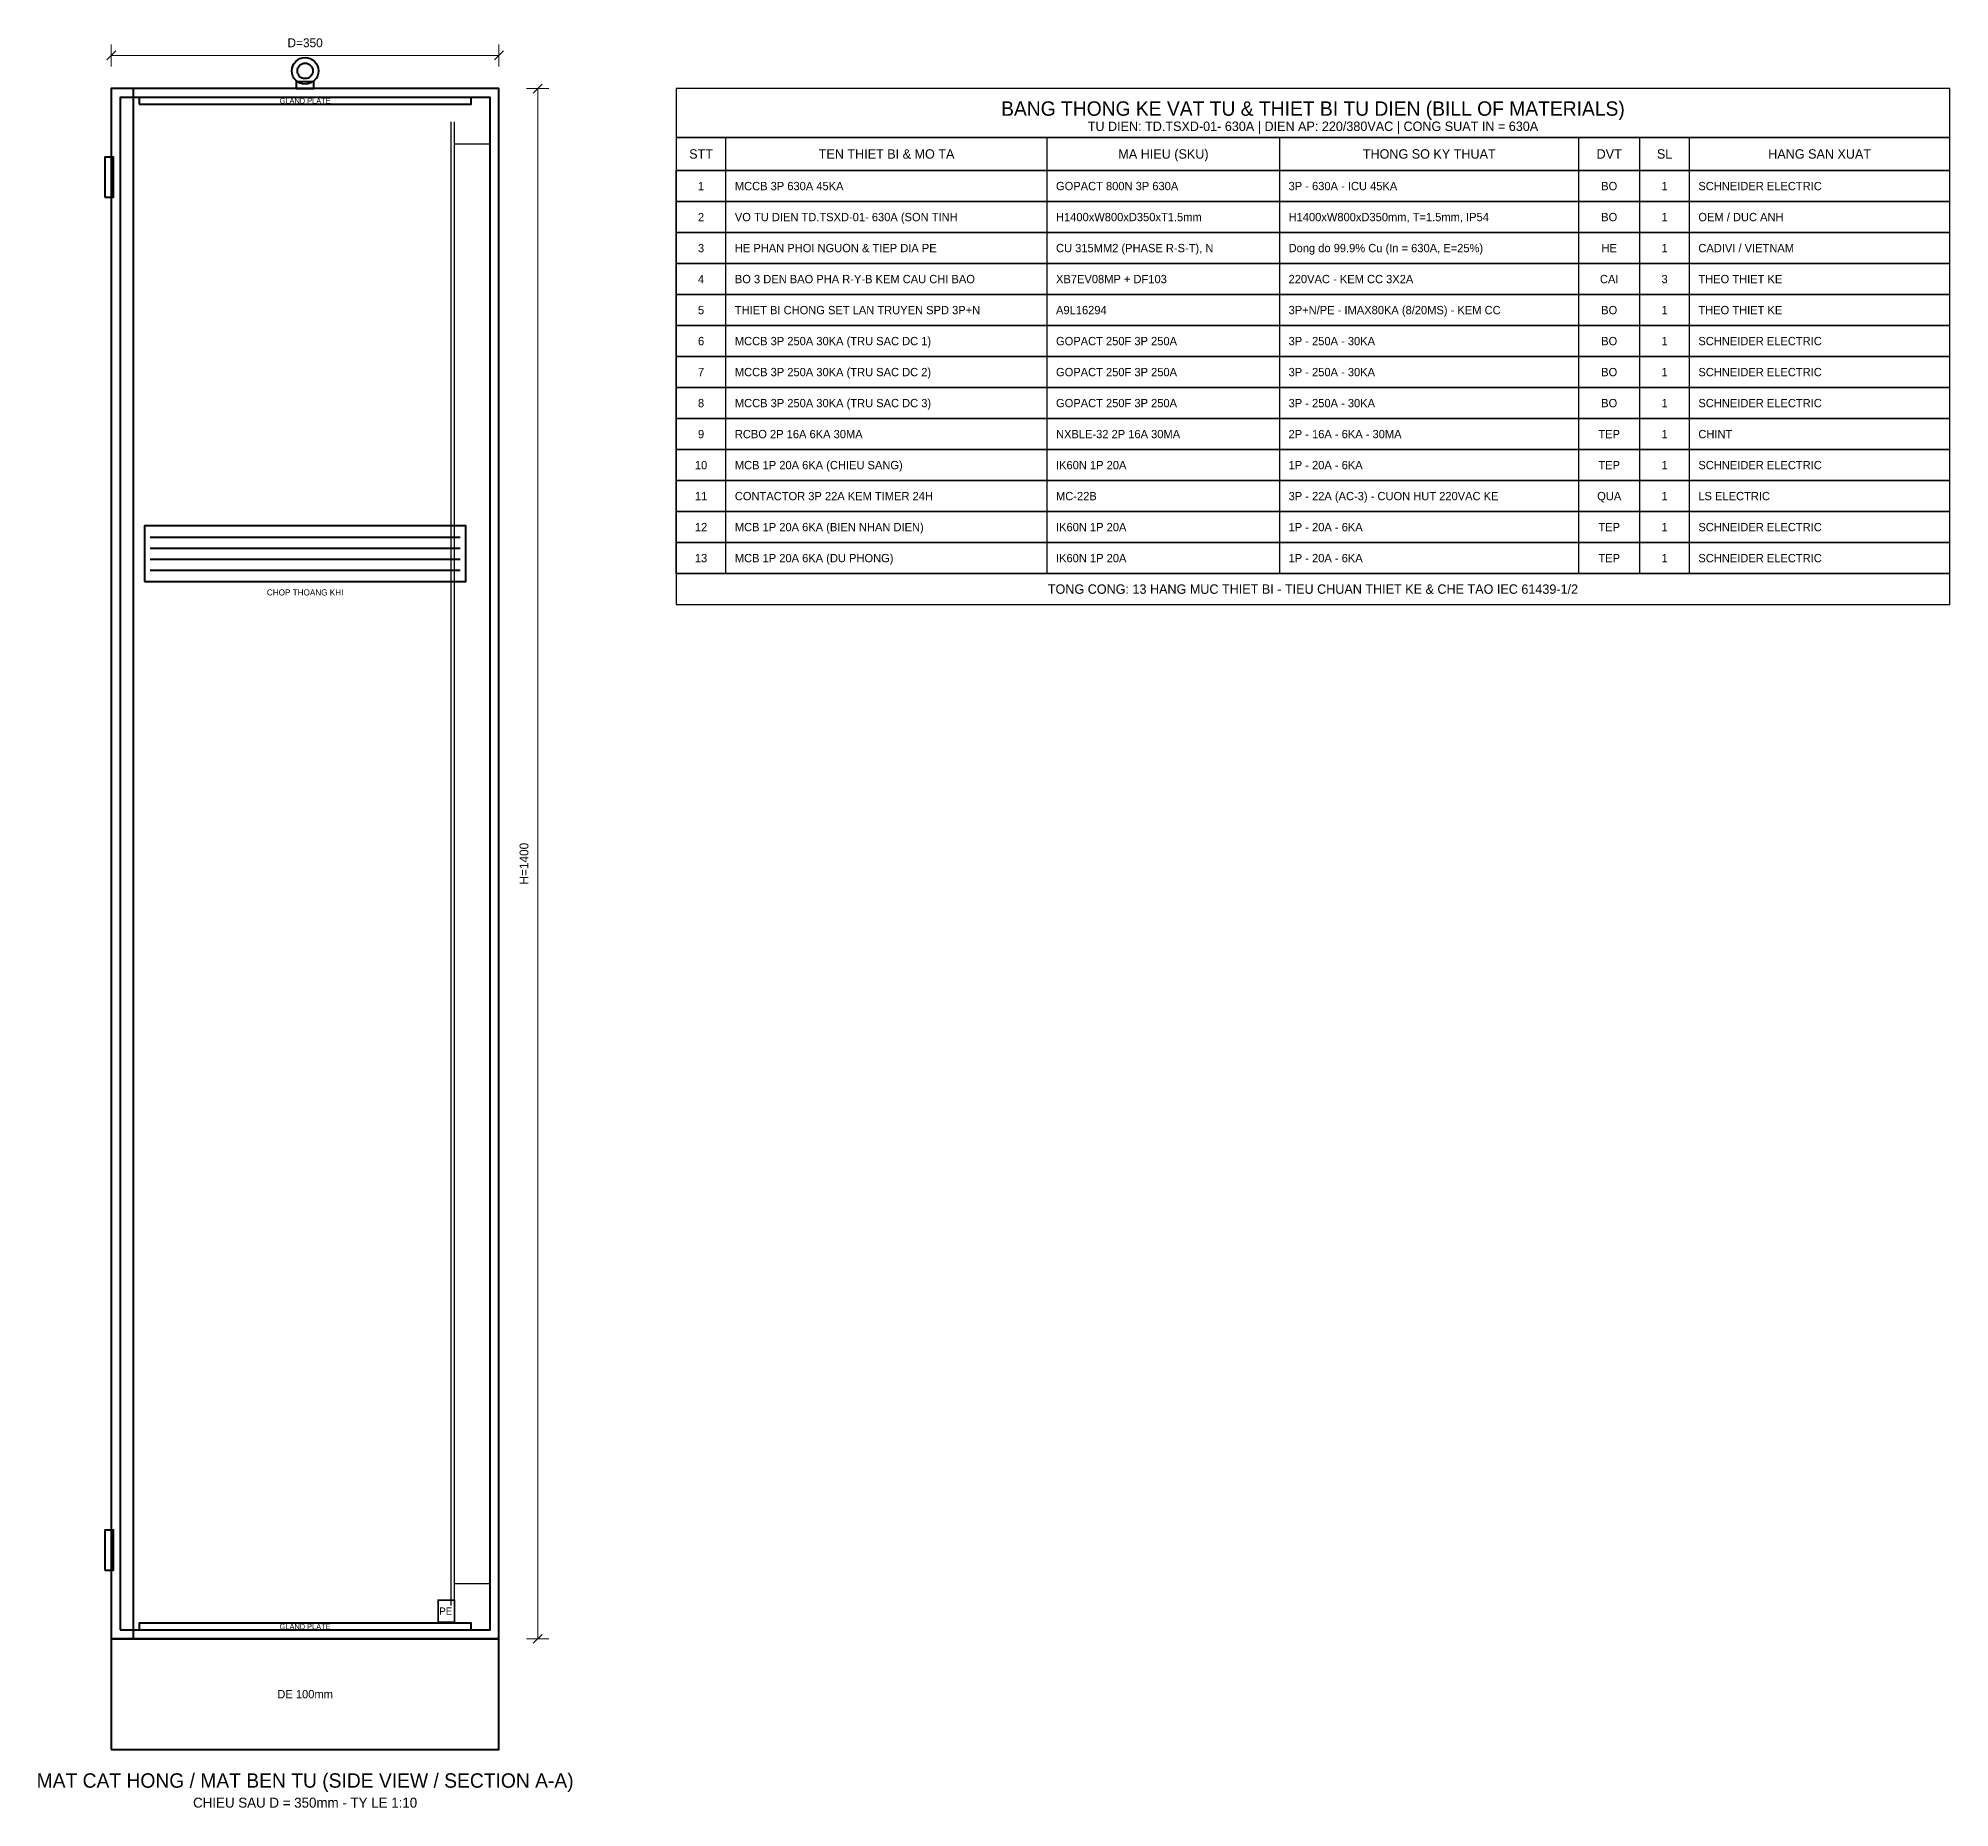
# Model space of a CAD drawing. Header units: metres. Extents: x 48 to 4640, y 45 to 1646.
# Drawn here: x 2914 to 4640, y 47 to 1646 of the extents above; entities that cross this region are included whole.
import ezdxf
from ezdxf.enums import TextEntityAlignment as Align

# ---------------------------------------------------------------- set-up
doc = ezdxf.new("R2010")
doc.units = ezdxf.units.M
for name, color, linetype, lineweight in [('0_COPPER', 3, 'Continuous', 35), ('0_DIM', 1, 'Continuous', 15), ('0_FRAME', 6, 'Continuous', 40), ('0_PLATE', 4, 'Continuous', 25), ('0_TABLE', 4, 'Continuous', 25), ('0_TABLE_HDR', 2, 'Continuous', 30), ('0_TEXT', 7, 'Continuous', 20), ('0_TEXT_TITLE', 3, 'Continuous', 30)]:
    doc.layers.add(name, color=color, linetype=linetype, lineweight=lineweight)

msp = doc.modelspace()

# ---------------------------------------------------------------- texts
at = {"layer": '0_COPPER', "color": 3}
msp.add_text('PE', height=6.5, dxfattribs=at).set_placement((3282, 225), align=Align.MIDDLE_CENTER)
at = {"layer": '0_TABLE_HDR', "color": 2}
for s, height, p in [('BANG THONG KE VAT TU & THIET BI TU DIEN (BILL OF MATERIALS)', 13, (4065, 1582)), ('STT', 8.5, (3512.5, 1541)), ('TEN THIET BI & MO TA', 8.5, (3680, 1541)), ('MA HIEU (SKU)', 8.5, (3930, 1541)), ('THONG SO KY THUAT', 8.5, (4170, 1541)), ('DVT', 8.5, (4332.5, 1541)), ('SL', 8.5, (4382.5, 1541)), ('HANG SAN XUAT', 8.5, (4522.5, 1541)), ('TONG CONG: 13 HANG MUC THIET BI - TIEU CHUAN THIET KE & CHE TAO IEC 61439-1/2', 8.5, (4065, 1148))]:
    msp.add_text(s, height=height, dxfattribs=at).set_placement(p, align=Align.MIDDLE_CENTER)
at = {"layer": '0_TEXT', "color": 1}
msp.add_text('D=350', height=8, dxfattribs=at).set_placement((3155, 1635), align=Align.BOTTOM_CENTER)
at = {"layer": '0_TEXT'}
for s, height, p in [('GLAND PLATE', 5, (3155, 1589)), ('TU DIEN: TD.TSXD-01- 630A | DIEN AP: 220/380VAC | CONG SUAT IN = 630A', 8.5, (4065, 1566)), ('CHOP THOANG KHI', 5.5, (3155, 1145)), ('GLAND PLATE', 5, (3155, 211)), ('DE 100mm', 7.5, (3155, 150)), ('CHIEU SAU D = 350mm - TY LE 1:10', 9, (3155, 52))]:
    msp.add_text(s, height=height, dxfattribs=at).set_placement(p, align=Align.MIDDLE_CENTER)
at = {"layer": '0_TEXT', "color": 7}
for s, p in [('1', (3512.5, 1512)), ('BO', (4332.5, 1512)), ('1', (4382.5, 1512)), ('2', (3512.5, 1484)), ('BO', (4332.5, 1484)), ('1', (4382.5, 1484)), ('3', (3512.5, 1456)), ('HE', (4332.5, 1456)), ('1', (4382.5, 1456)), ('4', (3512.5, 1428)), ('CAI', (4332.5, 1428)), ('3', (4382.5, 1428)), ('5', (3512.5, 1400)), ('BO', (4332.5, 1400)), ('1', (4382.5, 1400)), ('6', (3512.5, 1372)), ('BO', (4332.5, 1372)), ('1', (4382.5, 1372)), ('7', (3512.5, 1344)), ('BO', (4332.5, 1344)), ('1', (4382.5, 1344)), ('8', (3512.5, 1316)), ('BO', (4332.5, 1316)), ('1', (4382.5, 1316)), ('9', (3512.5, 1288)), ('TEP', (4332.5, 1288)), ('1', (4382.5, 1288)), ('10', (3512.5, 1260)), ('TEP', (4332.5, 1260)), ('1', (4382.5, 1260)), ('11', (3512.5, 1232)), ('QUA', (4332.5, 1232)), ('1', (4382.5, 1232)), ('12', (3512.5, 1204)), ('TEP', (4332.5, 1204)), ('1', (4382.5, 1204)), ('13', (3512.5, 1176)), ('TEP', (4332.5, 1176)), ('1', (4382.5, 1176))]:
    msp.add_text(s, height=7.5, dxfattribs=at).set_placement(p, align=Align.MIDDLE_CENTER)
for s, p in [('MCCB 3P 630A 45KA', (3543, 1512)), ('GOPACT 800N 3P 630A', (3833, 1512)), ('3P - 630A - ICU 45KA', (4043, 1512)), ('VO TU DIEN TD.TSXD-01- 630A (SON TINH ', (3543, 1484)), ('H1400xW800xD350xT1.5mm', (3833, 1484)), ('H1400xW800xD350mm, T=1.5mm, IP54', (4043, 1484)), ('HE PHAN PHOI NGUON & TIEP DIA PE', (3543, 1456)), ('CU 315MM2 (PHASE R-S-T), N', (3833, 1456)), ('Dong do 99.9% Cu (In = 630A, E=25%)', (4043, 1456)), ('BO 3 DEN BAO PHA R-Y-B KEM CAU CHI BAO', (3543, 1428)), ('XB7EV08MP + DF103', (3833, 1428)), ('220VAC - KEM CC 3X2A', (4043, 1428)), ('THIET BI CHONG SET LAN TRUYEN SPD 3P+N', (3543, 1400)), ('A9L16294', (3833, 1400)), ('3P+N/PE - IMAX80KA (8/20ΜS) - KEM CC', (4043, 1400)), ('MCCB 3P 250A 30KA (TRU SAC DC 1)', (3543, 1372)), ('GOPACT 250F 3P 250A', (3833, 1372)), ('3P - 250A - 30KA', (4043, 1372)), ('MCCB 3P 250A 30KA (TRU SAC DC 2)', (3543, 1344)), ('GOPACT 250F 3P 250A', (3833, 1344)), ('3P - 250A - 30KA', (4043, 1344)), ('MCCB 3P 250A 30KA (TRU SAC DC 3)', (3543, 1316)), ('GOPACT 250F 3P 250A', (3833, 1316)), ('3P - 250A - 30KA', (4043, 1316)), ('RCBO 2P 16A 6KA 30MA', (3543, 1288)), ('NXBLE-32 2P 16A 30MA', (3833, 1288)), ('2P - 16A - 6KA - 30MA', (4043, 1288)), ('MCB 1P 20A 6KA (CHIEU SANG)', (3543, 1260)), ('IK60N 1P 20A', (3833, 1260)), ('1P - 20A - 6KA', (4043, 1260)), ('CONTACTOR 3P 22A KEM TIMER 24H', (3543, 1232)), ('MC-22B', (3833, 1232)), ('3P - 22A (AC-3) - CUON HUT 220VAC KE', (4043, 1232)), ('MCB 1P 20A 6KA (BIEN NHAN DIEN)', (3543, 1204)), ('IK60N 1P 20A', (3833, 1204)), ('1P - 20A - 6KA', (4043, 1204)), ('MCB 1P 20A 6KA (DU PHONG)', (3543, 1176)), ('IK60N 1P 20A', (3833, 1176)), ('1P - 20A - 6KA', (4043, 1176))]:
    msp.add_text(s, height=7.5, dxfattribs=at).set_placement(p, align=Align.MIDDLE_LEFT)
at = {"layer": '0_TEXT', "color": 3}
for s, p in [('SCHNEIDER ELECTRIC', (4413, 1512)), ('OEM / DUC ANH', (4413, 1484)), ('CADIVI / VIETNAM', (4413, 1456)), ('THEO THIET KE', (4413, 1428)), ('THEO THIET KE', (4413, 1400)), ('SCHNEIDER ELECTRIC', (4413, 1372)), ('SCHNEIDER ELECTRIC', (4413, 1344)), ('SCHNEIDER ELECTRIC', (4413, 1316)), ('CHINT', (4413, 1288)), ('SCHNEIDER ELECTRIC', (4413, 1260)), ('LS ELECTRIC', (4413, 1232)), ('SCHNEIDER ELECTRIC', (4413, 1204)), ('SCHNEIDER ELECTRIC', (4413, 1176))]:
    msp.add_text(s, height=7.5, dxfattribs=at).set_placement(p, align=Align.MIDDLE_LEFT)
at = {"layer": '0_TEXT', "color": 1}
msp.add_text('H=1400', height=8, rotation=90, dxfattribs=at).set_placement((3359, 900), align=Align.BOTTOM_CENTER)
at = {"layer": '0_TEXT_TITLE'}
msp.add_text('MAT CAT HONG / MAT BEN TU (SIDE VIEW / SECTION A-A)', height=13, dxfattribs=at).set_placement((3155, 72), align=Align.MIDDLE_CENTER)

# ---------------------------------------------------------------- linework, layer by layer
at = {"layer": '0_COPPER', "color": 3}
msp.add_lwpolyline([(3275, 215), (3290, 215), (3290, 235), (3275, 235), (3275, 215)], close=True, dxfattribs=at)
at = {"layer": '0_DIM', "color": 1}
for p, q in [((2980, 1620), (2980, 1640)), ((3330, 1620), (3330, 1640)), ((2976, 1626), (2984, 1634)), ((2980, 1630), (3330, 1630)), ((3326, 1626), (3334, 1634)), ((3355, 1600), (3375, 1600)), ((3361, 1596), (3369, 1604)), ((3365, 200), (3365, 1600)), ((3355, 200), (3375, 200)), ((3361, 196), (3369, 204))]:
    msp.add_line(p, q, dxfattribs=at)
at = {"layer": '0_FRAME'}
for p, q in [((3015, 1195), (3295, 1195)), ((3015, 1185), (3295, 1185)), ((3015, 1175), (3295, 1175)), ((3015, 1165), (3295, 1165))]:
    msp.add_line(p, q, dxfattribs=at)
for points in [[(3147, 1600), (3163, 1600), (3163, 1606), (3147, 1606), (3147, 1600)], [(2980, 200), (3330, 200), (3330, 1600), (2980, 1600), (2980, 200)], [(2980, 200), (3000, 200), (3000, 1600), (2980, 1600), (2980, 200)], [(2988, 208), (3322, 208), (3322, 1592), (2988, 1592), (2988, 208)], [(3005, 1586), (3305, 1586), (3305, 1592), (3005, 1592), (3005, 1586)], [(2974, 1502), (2982, 1502), (2982, 1538), (2974, 1538), (2974, 1502)], [(3010, 1155), (3300, 1155), (3300, 1205), (3010, 1205), (3010, 1155)], [(2974, 262), (2982, 262), (2982, 298), (2974, 298), (2974, 262)], [(3005, 208), (3305, 208), (3305, 214), (3005, 214), (3005, 208)], [(2980, 100), (3330, 100), (3330, 200), (2980, 200), (2980, 100)]]:
    msp.add_lwpolyline(points, close=True, dxfattribs=at)
for radius in [12, 7]:
    msp.add_circle((3155, 1616), radius, dxfattribs=at)
at = {"layer": '0_PLATE', "color": 4}
for p, q in [((3287, 230), (3287, 1570)), ((3290, 230), (3290, 1570)), ((3290, 1550), (3322, 1550)), ((3290, 250), (3322, 250))]:
    msp.add_line(p, q, dxfattribs=at)
at = {"layer": '0_TABLE', "color": 4}
for p, q in [((3535, 1526), (3535, 1556)), ((3825, 1526), (3825, 1556)), ((4035, 1526), (4035, 1556)), ((4305, 1526), (4305, 1556)), ((4360, 1526), (4360, 1556)), ((4405, 1526), (4405, 1556)), ((3490, 1498), (3490, 1526)), ((3535, 1498), (3535, 1526)), ((3825, 1498), (3825, 1526)), ((4035, 1498), (4035, 1526)), ((4305, 1498), (4305, 1526)), ((4360, 1498), (4360, 1526)), ((4405, 1498), (4405, 1526)), ((3490, 1470), (3490, 1498)), ((3535, 1470), (3535, 1498)), ((3825, 1470), (3825, 1498)), ((4035, 1470), (4035, 1498)), ((4305, 1470), (4305, 1498)), ((4360, 1470), (4360, 1498)), ((4405, 1470), (4405, 1498)), ((3490, 1442), (3490, 1470)), ((3535, 1442), (3535, 1470)), ((3825, 1442), (3825, 1470)), ((4035, 1442), (4035, 1470)), ((4305, 1442), (4305, 1470)), ((4360, 1442), (4360, 1470)), ((4405, 1442), (4405, 1470)), ((3490, 1414), (3490, 1442)), ((3535, 1414), (3535, 1442)), ((3825, 1414), (3825, 1442)), ((4035, 1414), (4035, 1442)), ((4305, 1414), (4305, 1442)), ((4360, 1414), (4360, 1442)), ((4405, 1414), (4405, 1442)), ((3490, 1386), (3490, 1414)), ((3535, 1386), (3535, 1414)), ((3825, 1386), (3825, 1414)), ((4035, 1386), (4035, 1414)), ((4305, 1386), (4305, 1414)), ((4360, 1386), (4360, 1414)), ((4405, 1386), (4405, 1414)), ((3490, 1358), (3490, 1386)), ((3535, 1358), (3535, 1386)), ((3825, 1358), (3825, 1386)), ((4035, 1358), (4035, 1386)), ((4305, 1358), (4305, 1386)), ((4360, 1358), (4360, 1386)), ((4405, 1358), (4405, 1386)), ((3490, 1330), (3490, 1358)), ((3535, 1330), (3535, 1358)), ((3825, 1330), (3825, 1358)), ((4035, 1330), (4035, 1358)), ((4305, 1330), (4305, 1358)), ((4360, 1330), (4360, 1358)), ((4405, 1330), (4405, 1358)), ((3490, 1302), (3490, 1330)), ((3535, 1302), (3535, 1330)), ((3825, 1302), (3825, 1330)), ((4035, 1302), (4035, 1330)), ((4305, 1302), (4305, 1330)), ((4360, 1302), (4360, 1330)), ((4405, 1302), (4405, 1330)), ((3490, 1274), (3490, 1302)), ((3535, 1274), (3535, 1302)), ((3825, 1274), (3825, 1302)), ((4035, 1274), (4035, 1302)), ((4305, 1274), (4305, 1302)), ((4360, 1274), (4360, 1302)), ((4405, 1274), (4405, 1302)), ((3490, 1246), (3490, 1274)), ((3535, 1246), (3535, 1274)), ((3825, 1246), (3825, 1274)), ((4035, 1246), (4035, 1274)), ((4305, 1246), (4305, 1274)), ((4360, 1246), (4360, 1274)), ((4405, 1246), (4405, 1274)), ((3490, 1218), (3490, 1246)), ((3535, 1218), (3535, 1246)), ((3825, 1218), (3825, 1246)), ((4035, 1218), (4035, 1246)), ((4305, 1218), (4305, 1246)), ((4360, 1218), (4360, 1246)), ((4405, 1218), (4405, 1246)), ((3490, 1190), (3490, 1218)), ((3535, 1190), (3535, 1218)), ((3825, 1190), (3825, 1218)), ((4035, 1190), (4035, 1218)), ((4305, 1190), (4305, 1218)), ((4360, 1190), (4360, 1218)), ((4405, 1190), (4405, 1218)), ((3490, 1162), (3490, 1190)), ((3535, 1162), (3535, 1190)), ((3825, 1162), (3825, 1190)), ((4035, 1162), (4035, 1190)), ((4305, 1162), (4305, 1190)), ((4360, 1162), (4360, 1190)), ((4405, 1162), (4405, 1190))]:
    msp.add_line(p, q, dxfattribs=at)
for points in [[(3490, 1556), (4640, 1556), (4640, 1600), (3490, 1600), (3490, 1556)], [(3490, 1526), (4640, 1526), (4640, 1556), (3490, 1556), (3490, 1526)], [(3490, 1498), (4640, 1498), (4640, 1526), (3490, 1526), (3490, 1498)], [(3490, 1470), (4640, 1470), (4640, 1498), (3490, 1498), (3490, 1470)], [(3490, 1442), (4640, 1442), (4640, 1470), (3490, 1470), (3490, 1442)], [(3490, 1414), (4640, 1414), (4640, 1442), (3490, 1442), (3490, 1414)], [(3490, 1386), (4640, 1386), (4640, 1414), (3490, 1414), (3490, 1386)], [(3490, 1358), (4640, 1358), (4640, 1386), (3490, 1386), (3490, 1358)], [(3490, 1330), (4640, 1330), (4640, 1358), (3490, 1358), (3490, 1330)], [(3490, 1302), (4640, 1302), (4640, 1330), (3490, 1330), (3490, 1302)], [(3490, 1274), (4640, 1274), (4640, 1302), (3490, 1302), (3490, 1274)], [(3490, 1246), (4640, 1246), (4640, 1274), (3490, 1274), (3490, 1246)], [(3490, 1218), (4640, 1218), (4640, 1246), (3490, 1246), (3490, 1218)], [(3490, 1190), (4640, 1190), (4640, 1218), (3490, 1218), (3490, 1190)], [(3490, 1162), (4640, 1162), (4640, 1190), (3490, 1190), (3490, 1162)], [(3490, 1134), (4640, 1134), (4640, 1162), (3490, 1162), (3490, 1134)]]:
    msp.add_lwpolyline(points, close=True, dxfattribs=at)

msp.set_redraw_order([(e.dxf.handle, doc.entitydb.next_handle()) for e in msp.query("TEXT MTEXT ATTDEF DIMENSION ARC_DIMENSION")])  # texts and dimensions are drawn at this point

doc.saveas('drawing.dxf')
